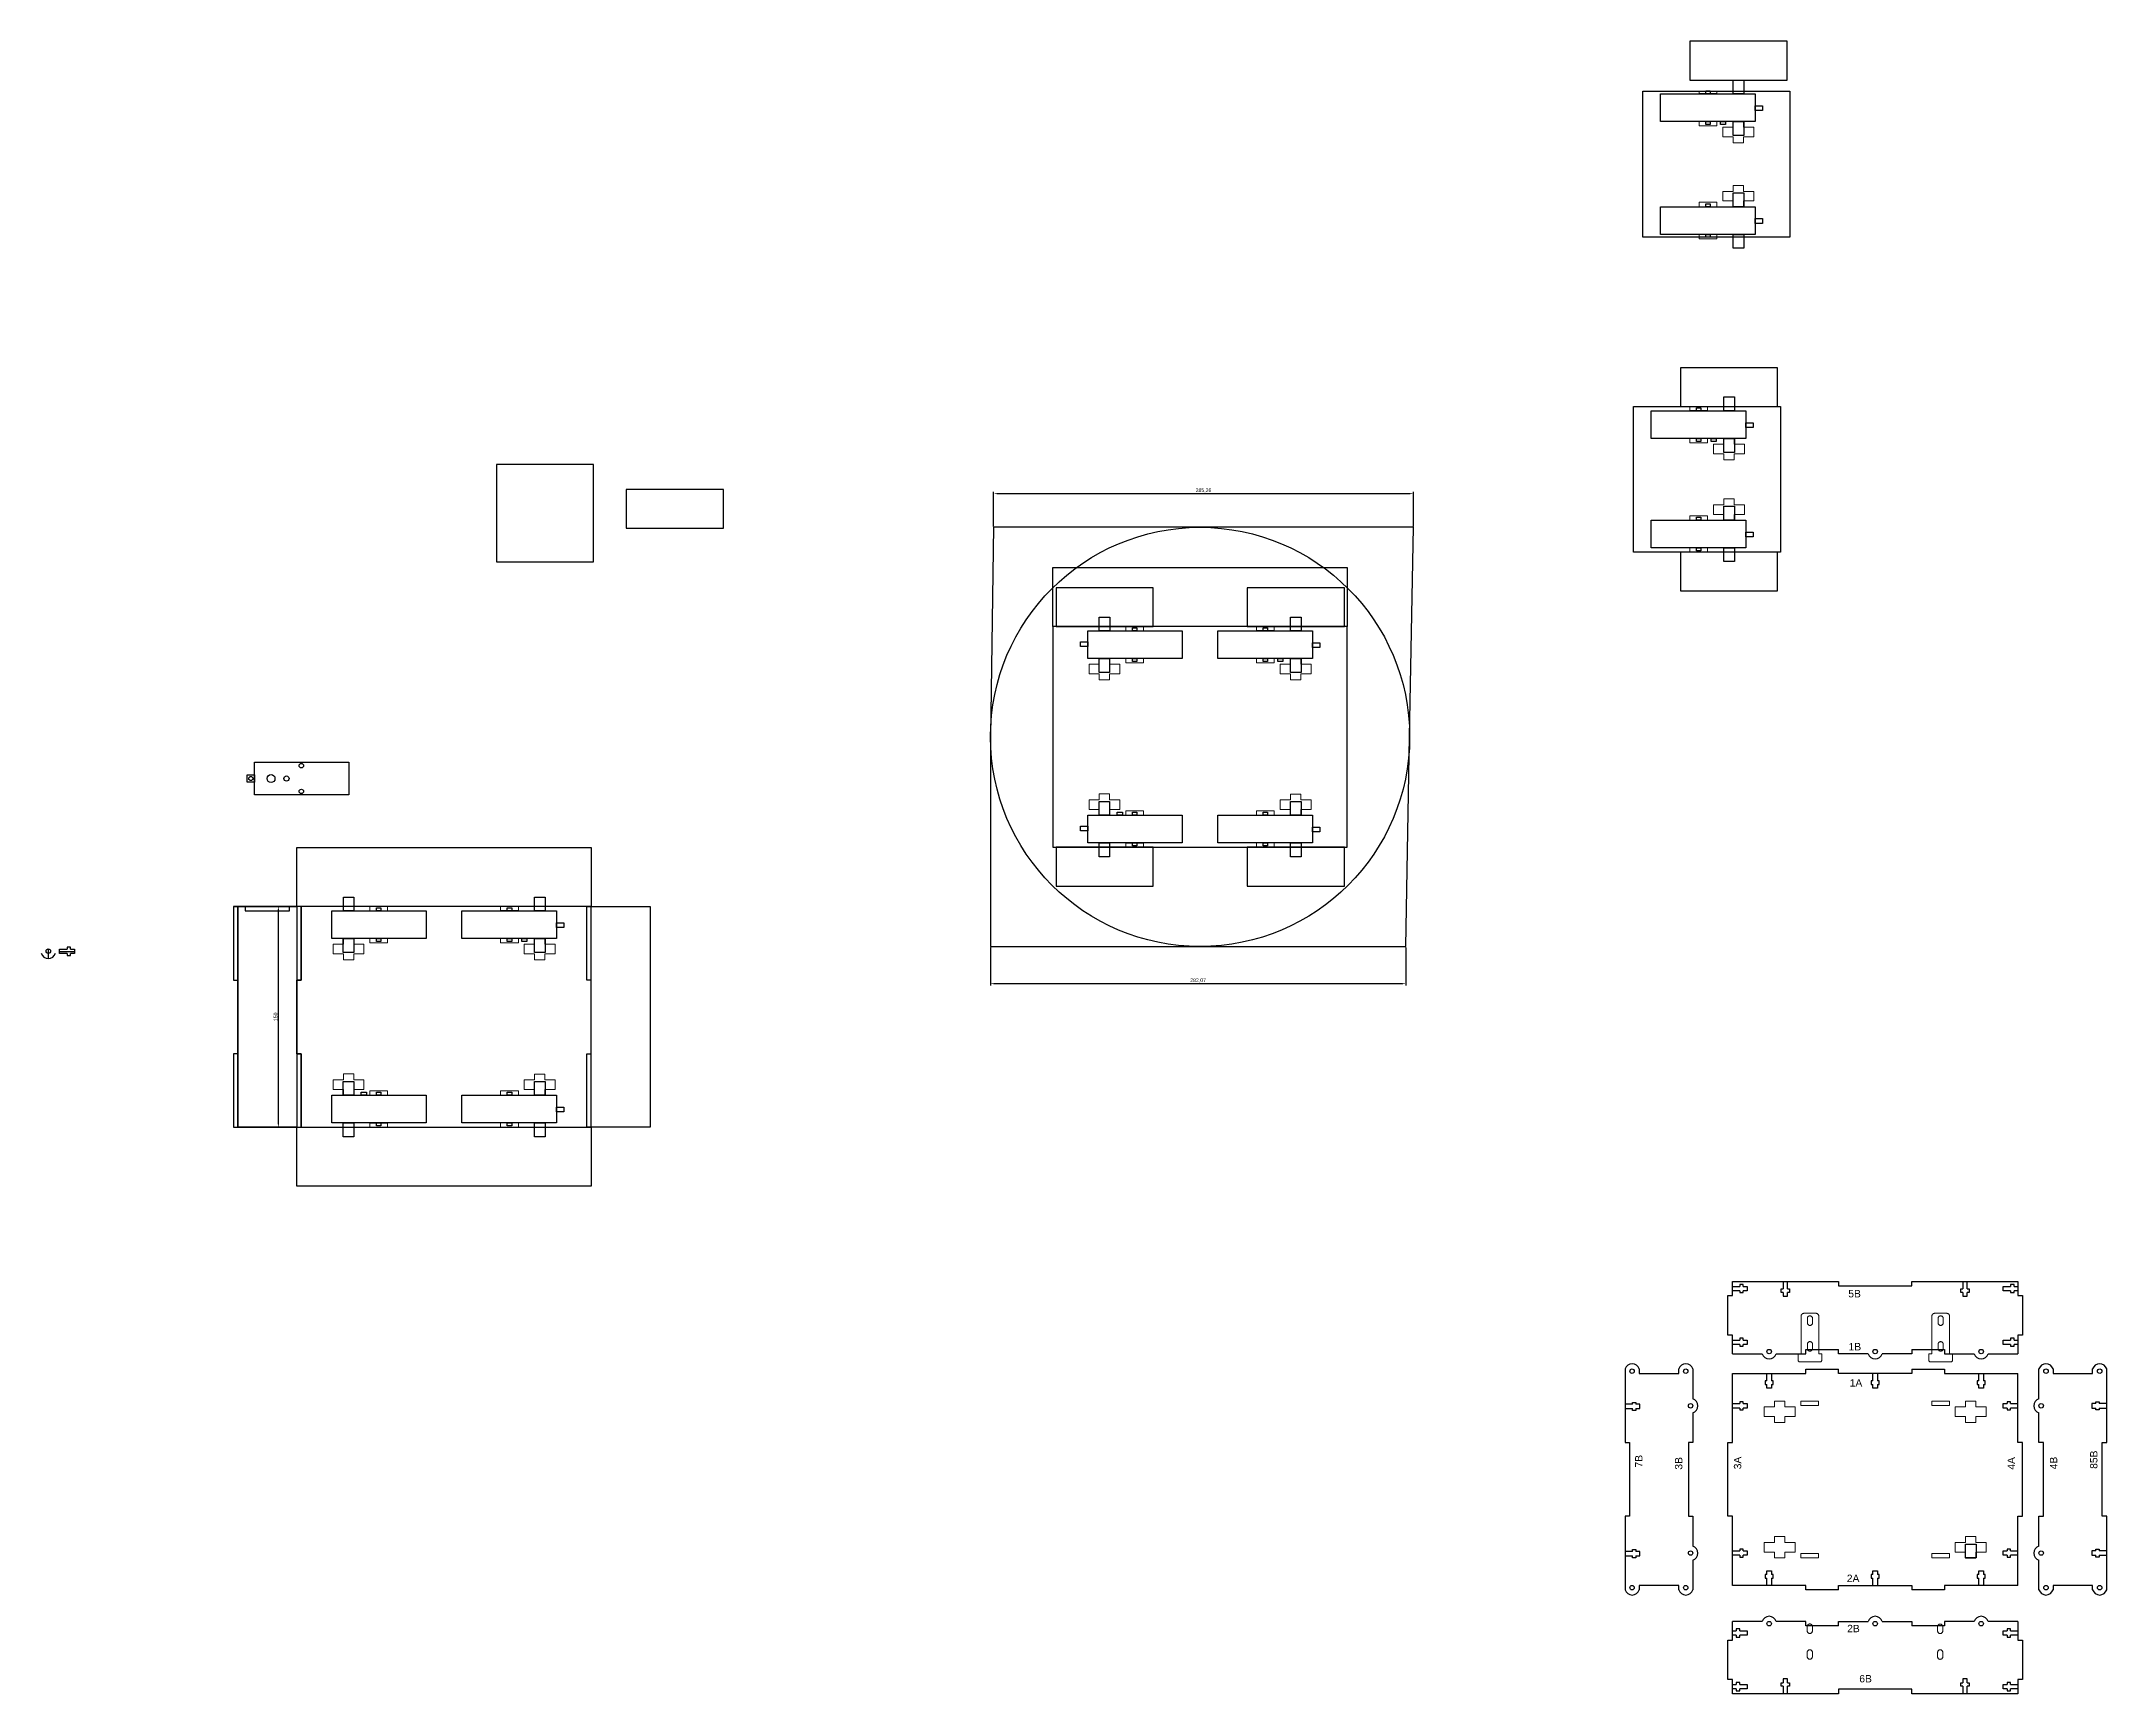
# Model space of a CAD drawing. Header units: millimetres. Extents: x -427 to 3453, y -1931 to 1921.
# Drawn here: x 1473 to 2876, y 241 to 1363 of the extents above; entities that cross this region are included whole.
import ezdxf

# ---------------------------------------------------------------- set-up
doc = ezdxf.new("R2010")
doc.units = ezdxf.units.MM
doc.layers.add('Layer 1', color=7, linetype='Continuous')
doc.styles.get("Standard").update_dxf_attribs({"font": 'arial.ttf'})
doc.dimstyles.new('ISO-25', dxfattribs={"dimtxt": 2.5, "dimasz": 2.5, "dimexe": 1.25, "dimexo": 0.625, "dimtad": 1, "dimtxsty": 'Standard', "dimcen": 2.5, "dimadec": 0, "dimazin": 0, "dimtfac": 1, "dimtmove": 0, "dimatfit": 3, "dimfxl": 1, "dimarcsym": 0})

msp = doc.modelspace()

# ---------------------------------------------------------------- texts
at = {"color": 5, "char_height": 5, "attachment_point": 1}
for s, insert in [('5B', (2700.11, 514.766)), ('1B', (2700.312, 478.769)), ('1A', (2701.066, 454.18)), ('2A', (2699.115, 321.469)), ('2B', (2699.369, 287.37)), ('6B', (2707.593, 253.281))]:
    msp.add_mtext_dynamic_manual_height_columns(s, width=24.59582, gutter_width=12.5, heights=[0], dxfattribs=dict(at, insert=insert))
at = {"color": 5, "char_height": 5, "attachment_point": 1, "rotation": 90}
for s, insert in [('7B', (2555.332, 394.252)), ('3B', (2582.433, 392.757)), ('3A', (2622.404, 393.012)), ('4A', (2808.329, 392.757)), ('4B', (2837.047, 393.012)), ('85B', (2864.345, 393.325))]:
    msp.add_mtext_dynamic_manual_height_columns(s, width=24.59582, gutter_width=12.5, heights=[0], dxfattribs=dict(at, insert=insert))

# ---------------------------------------------------------------- blocks, each defined once
blk = doc.blocks.new('*D2')
at = {"color": 0, "lineweight": -2, "transparency": 16777216}
for p, q in [((2119.6, 1033.4), (2119.6, 1056.8)), ((2122.1, 1055.6), (2402.3, 1055.6)), ((2404.8, 1033.4), (2404.8, 1056.8))]:
    blk.add_line(p, q, dxfattribs=at)
at = {"color": 0, "transparency": 16777216}
for points in [[(2122.1, 1056), (2122.1, 1055.2), (2119.6, 1055.6)], [(2402.3, 1056), (2402.3, 1055.2), (2404.8, 1055.6)]]:
    blk.add_solid(points, dxfattribs=at)
at = {"layer": 'Defpoints', "color": 0, "transparency": 16777216}
for p in [(2404.8, 1055.6), (2119.6, 1032.8), (2404.8, 1032.8)]:
    blk.add_point(p, dxfattribs=at)
at = {"color": 0, "transparency": 16777216, "insert": (2262.2, 1057.7), "char_height": 2.5, "attachment_point": 5}
blk.add_mtext('285,26', dxfattribs=at)
blk = doc.blocks.new('*D3')
at = {"color": 0, "lineweight": -2, "transparency": 16777216}
for p, q in [((2117.5, 747.4), (2117.5, 721.5)), ((2399.6, 747.4), (2399.6, 721.5)), ((2397.1, 722.8), (2120, 722.8))]:
    blk.add_line(p, q, dxfattribs=at)
at = {"color": 0, "transparency": 16777216}
for points in [[(2120, 723.2), (2120, 722.4), (2117.5, 722.8)], [(2397.1, 723.2), (2397.1, 722.4), (2399.6, 722.8)]]:
    blk.add_solid(points, dxfattribs=at)
at = {"layer": 'Defpoints', "color": 0, "transparency": 16777216}
for p in [(2117.5, 748.1), (2399.6, 748.1), (2117.5, 722.8)]:
    blk.add_point(p, dxfattribs=at)
at = {"color": 0, "transparency": 16777216, "insert": (2258.5, 724.9), "char_height": 2.5, "attachment_point": 5}
blk.add_mtext('282,07', dxfattribs=at)
blk = doc.blocks.new('*D4')
at = {"color": 0, "lineweight": -2, "transparency": 16777216}
for p, q in [((1645.8, 775.3), (1632.6, 775.3)), ((1633.8, 772.8), (1633.8, 627.8)), ((1645.8, 625.3), (1632.6, 625.3))]:
    blk.add_line(p, q, dxfattribs=at)
at = {"color": 0, "transparency": 16777216}
for points in [[(1633.4, 772.8), (1634.3, 772.8), (1633.8, 775.3)], [(1633.4, 627.8), (1634.3, 627.8), (1633.8, 625.3)]]:
    blk.add_solid(points, dxfattribs=at)
at = {"layer": 'Defpoints', "color": 0, "transparency": 16777216}
for p in [(1646.4, 775.3), (1633.8, 625.3), (1646.4, 625.3)]:
    blk.add_point(p, dxfattribs=at)
at = {"color": 0, "transparency": 16777216, "insert": (1631.9, 700.3), "char_height": 2.5, "attachment_point": 5, "rotation": 90}
blk.add_mtext('150', dxfattribs=at)

# ---------------------------------------------------------------- dimensions: what is measured, and where the dimension line sits
for base, p1, p2, picture, middle in [((2404.814, 1055.569), (2119.555, 1032.761), (2404.814, 1032.761), '*D2', (2262.184, 1057.697)), ((2117.508, 722.792), (2399.577, 748.074), (2117.508, 748.074), '*D3', (2258.543, 724.919))]:
    dim = msp.add_linear_dim(base=base, p1=p1, p2=p2, dimstyle='ISO-25')
    dim.commit()
    dim.dimension.update_dxf_attribs({"geometry": picture, "text_midpoint": middle})
dim = msp.add_linear_dim(base=(1633.835, 625.272), p1=(1646.401, 775.272), p2=(1646.401, 625.272), angle=90, dimstyle='ISO-25')
dim.commit()
dim.dimension.update_dxf_attribs({"geometry": '*D4', "text_midpoint": (1631.934, 700.272)})

# ---------------------------------------------------------------- linework, layer by layer
for p, q in [((2610.906, 1327.113), (2598.911, 1327.113)), ((2604.548, 1111.862), (2592.554, 1111.862)), ((2310.249, 962.419), (2298.255, 962.419)), ((1617.646, 873.279), (1628.846, 873.279)), ((2209.454, 818.417), (2221.449, 818.417)), ((1796.799, 772.274), (1784.805, 772.274)), ((1477.601, 746.428), (1477.601, 739.928)), ((1485.283, 744.758), (1495.283, 744.758)), ((1696.004, 628.271), (1707.998, 628.271))]:
    msp.add_line(p, q)
at = {"color": 240, "true_color": 0xed1f24}
for p, q in [((2743.376, 458.075), (2693.376, 458.075)), ((2693.376, 314.128), (2743.376, 314.128))]:
    msp.add_line(p, q, dxfattribs=at)
for points in [[(2592.508, 1362.813), (2592.508, 1336.513), (2658.508, 1336.513), (2658.508, 1362.813), (2592.508, 1362.813)], [(2625.508, 1327.113), (2621.908, 1327.113), (2621.908, 1336.513), (2629.108, 1336.513), (2629.108, 1327.113), (2621.908, 1327.113)], [(2660.508, 1328.915), (2660.508, 1328.915), (2660.508, 1229.891), (2560.508, 1229.891), (2560.508, 1328.915), (2660.508, 1328.915)], [(2636.808, 1327.113), (2636.808, 1308.313), (2572.608, 1308.313), (2572.608, 1327.113), (2636.808, 1327.113)], [(2604.908, 1327.113), (2603.408, 1327.113), (2603.408, 1329.113), (2606.408, 1329.113), (2606.408, 1327.113), (2603.408, 1327.113)], [(2641.808, 1317.713), (2641.808, 1315.727), (2636.808, 1315.727), (2636.808, 1319.017), (2641.808, 1319.017), (2641.808, 1317.713)], [(2604.908, 1306.313), (2603.408, 1306.313), (2603.408, 1308.313), (2606.408, 1308.313), (2606.408, 1306.313), (2603.408, 1306.313)], [(2613.258, 1306.313), (2613.258, 1308.313), (2616.758, 1308.313), (2616.758, 1306.313), (2613.258, 1306.313)], [(2625.508, 1298.913), (2621.908, 1298.913), (2621.908, 1308.313), (2629.108, 1308.313), (2629.108, 1298.913), (2621.908, 1298.913)], [(2636.808, 1250.493), (2636.808, 1231.693), (2572.608, 1231.693), (2572.608, 1250.493), (2636.808, 1250.493)], [(2604.908, 1250.493), (2603.408, 1250.493), (2603.408, 1252.493), (2606.408, 1252.493), (2606.408, 1250.493), (2603.408, 1250.493)], [(2625.508, 1250.493), (2621.908, 1250.493), (2621.908, 1259.893), (2629.108, 1259.893), (2629.108, 1250.493), (2621.908, 1250.493)], [(2641.808, 1241.093), (2641.808, 1239.106), (2636.808, 1239.106), (2636.808, 1242.397), (2641.808, 1242.397), (2641.808, 1241.093)], [(2604.908, 1229.693), (2603.408, 1229.693), (2603.408, 1231.693), (2606.408, 1231.693), (2606.408, 1229.693), (2603.408, 1229.693)], [(2625.508, 1222.293), (2621.908, 1222.293), (2621.908, 1231.693), (2629.108, 1231.693), (2629.108, 1222.293), (2621.908, 1222.293)], [(2586.151, 1141.161), (2586.151, 1114.861), (2652.151, 1114.861), (2652.151, 1141.161), (2586.151, 1141.161)], [(2592.554, 1015.836), (2554.151, 1015.836), (2554.151, 1114.861), (2592.554, 1114.861)], [(2630.451, 1111.862), (2630.451, 1093.062), (2566.251, 1093.062), (2566.251, 1111.862), (2630.451, 1111.862)], [(2598.551, 1111.862), (2597.051, 1111.862), (2597.051, 1113.862), (2600.051, 1113.862), (2600.051, 1111.862), (2597.051, 1111.862)], [(2654.151, 1114.861), (2654.151, 1114.861), (2654.151, 1015.836), (2604.583, 1015.836)], [(2604.583, 1114.861), (2654.151, 1114.861)], [(2619.151, 1111.862), (2615.551, 1111.862), (2615.551, 1121.262), (2622.751, 1121.262), (2622.751, 1111.862), (2615.551, 1111.862)], [(2635.451, 1102.462), (2635.451, 1100.476), (2630.451, 1100.476), (2630.451, 1103.767), (2635.451, 1103.767), (2635.451, 1102.462)], [(2598.551, 1091.062), (2597.051, 1091.062), (2597.051, 1093.062), (2600.051, 1093.062), (2600.051, 1091.062), (2597.051, 1091.062)], [(2606.901, 1091.062), (2606.901, 1093.062), (2610.401, 1093.062), (2610.401, 1091.062), (2606.901, 1091.062)], [(2619.151, 1083.662), (2615.551, 1083.662), (2615.551, 1093.062), (2622.751, 1093.062), (2622.751, 1083.662), (2615.551, 1083.662)], [(1781.937, 1075.394), (1781.937, 1009.394), (1847.937, 1009.394), (1847.937, 1075.394), (1781.937, 1075.394)], [(1870.133, 1058.423), (1870.133, 1032.123), (1936.133, 1032.123), (1936.133, 1058.423), (1870.133, 1058.423)], [(2598.551, 1037.635), (2597.051, 1037.635), (2597.051, 1039.635), (2600.051, 1039.635), (2600.051, 1037.635), (2597.051, 1037.635)], [(2619.151, 1037.635), (2615.551, 1037.635), (2615.551, 1047.035), (2622.751, 1047.035), (2622.751, 1037.635), (2615.551, 1037.635)], [(2117.508, 890.418), (2117.508, 748.074), (2259.852, 748.074), (2399.577, 748.074), (2402.195, 890.418), (2404.814, 1032.761), (2119.555, 1032.761), (2117.508, 890.418)], [(2630.451, 1037.635), (2630.451, 1018.835), (2566.251, 1018.835), (2566.251, 1037.635), (2630.451, 1037.635)], [(2635.451, 1028.235), (2635.451, 1026.248), (2630.451, 1026.248), (2630.451, 1029.539), (2635.451, 1029.539), (2635.451, 1028.235)], [(2586.151, 1015.836), (2586.151, 989.536), (2652.151, 989.536), (2652.151, 1015.836), (2586.151, 1015.836)], [(2598.551, 1016.835), (2597.051, 1016.835), (2597.051, 1018.835), (2600.051, 1018.835), (2600.051, 1016.835), (2597.051, 1016.835)], [(2619.151, 1009.435), (2615.551, 1009.435), (2615.551, 1018.835), (2622.751, 1018.835), (2622.751, 1009.435), (2615.551, 1009.435)], [(2159.852, 965.418), (2159.852, 1005.418), (2359.852, 1005.418), (2359.852, 965.418), (2159.852, 965.418)], [(2162.027, 991.718), (2162.027, 965.418), (2228.027, 965.418), (2228.027, 991.718), (2162.027, 991.718)], [(2291.852, 991.718), (2291.852, 965.418), (2357.852, 965.418), (2357.852, 991.718), (2291.852, 991.718)], [(2195.027, 962.419), (2191.427, 962.419), (2191.427, 971.819), (2198.627, 971.819), (2198.627, 962.419), (2191.427, 962.419)], [(2324.852, 962.419), (2321.252, 962.419), (2321.252, 971.819), (2328.452, 971.819), (2328.452, 962.419), (2321.252, 962.419)], [(2359.852, 965.418), (2159.852, 965.418), (2159.852, 815.418), (2359.852, 815.418), (2359.852, 965.418)], [(2178.552, 953.019), (2178.552, 955.006), (2183.552, 955.006), (2183.552, 951.715), (2178.552, 951.715), (2178.552, 953.019)], [(2183.552, 943.619), (2183.552, 962.419), (2247.752, 962.419), (2247.752, 943.619), (2183.552, 943.619)], [(2215.452, 964.419), (2216.952, 964.419), (2216.952, 962.419), (2213.952, 962.419), (2213.952, 964.419), (2216.952, 964.419)], [(2336.152, 962.419), (2336.152, 943.619), (2271.952, 943.619), (2271.952, 962.419), (2336.152, 962.419)], [(2304.252, 962.419), (2302.752, 962.419), (2302.752, 964.419), (2305.752, 964.419), (2305.752, 962.419), (2302.752, 962.419)], [(2341.152, 953.019), (2341.152, 951.033), (2336.152, 951.033), (2336.152, 954.324), (2341.152, 954.324), (2341.152, 953.019)], [(2194.852, 943.619), (2198.452, 943.619), (2198.452, 934.219), (2191.252, 934.219), (2191.252, 943.619), (2198.452, 943.619)], [(2215.452, 943.619), (2216.952, 943.619), (2216.952, 941.619), (2213.952, 941.619), (2213.952, 943.619), (2216.952, 943.619)], [(2304.252, 941.619), (2302.752, 941.619), (2302.752, 943.619), (2305.752, 943.619), (2305.752, 941.619), (2302.752, 941.619)], [(2312.602, 941.619), (2312.602, 943.619), (2316.102, 943.619), (2316.102, 941.619), (2312.602, 941.619)], [(2324.852, 934.219), (2321.252, 934.219), (2321.252, 943.619), (2328.452, 943.619), (2328.452, 934.219), (2321.252, 934.219)], [(1612.646, 862.129), (1612.646, 864.629), (1617.646, 864.629), (1617.646, 859.629), (1612.646, 859.629), (1612.646, 862.129)], [(2194.852, 846.617), (2198.452, 846.617), (2198.452, 837.217), (2191.252, 837.217), (2191.252, 846.617), (2198.452, 846.617)], [(2324.852, 837.217), (2321.252, 837.217), (2321.252, 846.617), (2328.452, 846.617), (2328.452, 837.217), (2321.252, 837.217)], [(2178.552, 827.817), (2178.552, 829.803), (2183.552, 829.803), (2183.552, 826.512), (2178.552, 826.512), (2178.552, 827.817)], [(2183.552, 818.417), (2183.552, 837.217), (2247.752, 837.217), (2247.752, 818.417), (2183.552, 818.417)], [(2207.102, 839.217), (2207.102, 837.217), (2203.602, 837.217), (2203.602, 839.217), (2207.102, 839.217)], [(2215.452, 839.217), (2216.952, 839.217), (2216.952, 837.217), (2213.952, 837.217), (2213.952, 839.217), (2216.952, 839.217)], [(2336.152, 837.217), (2336.152, 818.417), (2271.952, 818.417), (2271.952, 837.217), (2336.152, 837.217)], [(2304.252, 837.217), (2302.752, 837.217), (2302.752, 839.217), (2305.752, 839.217), (2305.752, 837.217), (2302.752, 837.217)], [(2341.152, 827.817), (2341.152, 825.83), (2336.152, 825.83), (2336.152, 829.121), (2341.152, 829.121), (2341.152, 827.817)], [(1646.401, 775.272), (1646.401, 815.272), (1846.401, 815.272), (1846.401, 775.272), (1646.401, 775.272)], [(1646.401, 775.272), (1646.401, 815.272), (1846.401, 815.272), (1846.401, 775.272), (1646.401, 775.272)], [(2162.027, 815.418), (2162.027, 789.118), (2228.027, 789.118), (2228.027, 815.418), (2162.027, 815.418)], [(2194.852, 818.417), (2198.452, 818.417), (2198.452, 809.017), (2191.252, 809.017), (2191.252, 818.417), (2198.452, 818.417)], [(2215.452, 818.417), (2216.952, 818.417), (2216.952, 816.417), (2213.952, 816.417), (2213.952, 818.417), (2216.952, 818.417)], [(2291.852, 815.418), (2291.852, 789.118), (2357.852, 789.118), (2357.852, 815.418), (2291.852, 815.418)], [(2304.252, 816.417), (2302.752, 816.417), (2302.752, 818.417), (2305.752, 818.417), (2305.752, 816.417), (2302.752, 816.417)], [(2324.852, 809.017), (2321.252, 809.017), (2321.252, 818.417), (2328.452, 818.417), (2328.452, 809.017), (2321.252, 809.017)], [(1606.401, 775.272), (1603.401, 775.272), (1603.401, 725.272), (1606.401, 725.272), (1606.401, 675.272), (1603.401, 675.272), (1603.401, 625.272), (1606.401, 625.272)], [(1603.401, 775.272), (1611.401, 775.272), (1611.401, 772.272), (1641.401, 772.272), (1641.401, 775.272), (1646.401, 775.272)], [(1606.401, 775.272), (1646.401, 775.272), (1646.401, 625.272), (1606.401, 625.272), (1606.401, 775.272)], [(1646.401, 625.272), (1649.401, 625.272), (1649.401, 675.272), (1646.401, 675.272), (1646.401, 725.272), (1649.401, 725.272), (1649.401, 775.272), (1606.401, 775.272), (1606.401, 625.272), (1646.401, 625.272)], [(1846.401, 775.272), (1646.401, 775.272), (1646.401, 625.272), (1846.401, 625.272), (1846.401, 775.272)], [(1649.401, 775.272), (1649.401, 725.272), (1646.401, 725.272), (1646.401, 675.272), (1649.401, 675.272), (1649.401, 625.272), (1843.401, 625.272), (1843.401, 675.272), (1846.401, 675.272), (1846.401, 725.272), (1843.401, 725.272), (1843.401, 775.272), (1649.401, 775.272)], [(1670.101, 753.474), (1670.101, 772.274), (1734.301, 772.274), (1734.301, 753.474), (1670.101, 753.474)], [(1681.577, 772.274), (1677.977, 772.274), (1677.977, 781.674), (1685.177, 781.674), (1685.177, 772.274), (1677.977, 772.274)], [(1702.001, 774.274), (1703.501, 774.274), (1703.501, 772.274), (1700.501, 772.274), (1700.501, 774.274), (1703.501, 774.274)], [(1822.701, 772.274), (1822.701, 753.474), (1758.501, 753.474), (1758.501, 772.274), (1822.701, 772.274)], [(1790.801, 772.274), (1789.301, 772.274), (1789.301, 774.274), (1792.301, 774.274), (1792.301, 772.274), (1789.301, 772.274)], [(1811.401, 772.274), (1807.801, 772.274), (1807.801, 781.674), (1815.001, 781.674), (1815.001, 772.274), (1807.801, 772.274)], [(1843.401, 625.272), (1843.401, 675.272), (1846.401, 675.272), (1846.401, 725.272), (1843.401, 725.272), (1843.401, 775.272), (1886.401, 775.272), (1886.401, 625.272), (1843.401, 625.272)], [(1846.401, 775.272), (1886.401, 775.272), (1886.401, 625.272), (1846.401, 625.272), (1846.401, 775.272)], [(1827.701, 762.874), (1827.701, 760.887), (1822.701, 760.887), (1822.701, 764.178), (1827.701, 764.178), (1827.701, 762.874)], [(1485.283, 746.258), (1490.312, 746.258)], [(1490.312, 743.258), (1485.283, 743.258), (1485.283, 746.258)], [(1490.312, 747.508), (1490.312, 746.258)], [(1492.712, 746.258), (1492.712, 747.508), (1490.312, 747.508)], [(1492.712, 746.258), (1495.283, 746.258), (1495.283, 743.258), (1492.712, 743.258)], [(1681.401, 753.474), (1685.001, 753.474), (1685.001, 744.074), (1677.801, 744.074), (1677.801, 753.474), (1685.001, 753.474)], [(1702.001, 753.474), (1703.501, 753.474), (1703.501, 751.474), (1700.501, 751.474), (1700.501, 753.474), (1703.501, 753.474)], [(1790.801, 751.474), (1789.301, 751.474), (1789.301, 753.474), (1792.301, 753.474), (1792.301, 751.474), (1789.301, 751.474)], [(1799.151, 751.474), (1799.151, 753.474), (1802.651, 753.474), (1802.651, 751.474), (1799.151, 751.474)], [(1811.401, 744.074), (1807.801, 744.074), (1807.801, 753.474), (1815.001, 753.474), (1815.001, 744.074), (1807.801, 744.074)], [(1490.312, 743.258), (1490.312, 742.008), (1492.712, 742.008), (1492.712, 743.258)], [(1670.101, 628.271), (1670.101, 647.071), (1734.301, 647.071), (1734.301, 628.271), (1670.101, 628.271)], [(1681.401, 656.471), (1685.001, 656.471), (1685.001, 647.071), (1677.801, 647.071), (1677.801, 656.471), (1685.001, 656.471)], [(1693.651, 649.071), (1693.651, 647.071), (1690.151, 647.071), (1690.151, 649.071), (1693.651, 649.071)], [(1702.001, 649.071), (1703.501, 649.071), (1703.501, 647.071), (1700.501, 647.071), (1700.501, 649.071), (1703.501, 649.071)], [(1822.701, 647.071), (1822.701, 628.271), (1758.501, 628.271), (1758.501, 647.071), (1822.701, 647.071)], [(1790.801, 647.071), (1789.301, 647.071), (1789.301, 649.071), (1792.301, 649.071), (1792.301, 647.071), (1789.301, 647.071)], [(1811.401, 647.071), (1807.801, 647.071), (1807.801, 656.471), (1815.001, 656.471), (1815.001, 647.071), (1807.801, 647.071)], [(1827.701, 637.671), (1827.701, 635.685), (1822.701, 635.685), (1822.701, 638.975), (1827.701, 638.975), (1827.701, 637.671)], [(1646.401, 585.272), (1646.401, 625.272), (1846.401, 625.272), (1846.401, 585.272), (1646.401, 585.272)], [(1681.401, 628.271), (1685.001, 628.271), (1685.001, 618.871), (1677.801, 618.871), (1677.801, 628.271), (1685.001, 628.271)], [(1702.001, 628.271), (1703.501, 628.271), (1703.501, 626.271), (1700.501, 626.271), (1700.501, 628.271), (1703.501, 628.271)], [(1790.801, 626.271), (1789.301, 626.271), (1789.301, 628.271), (1792.301, 628.271), (1792.301, 626.271), (1789.301, 626.271)], [(1811.401, 618.871), (1807.801, 618.871), (1807.801, 628.271), (1815.001, 628.271), (1815.001, 618.871), (1807.801, 618.871)], [(2779.776, 332.872), (2779.776, 342.272), (2786.976, 342.272), (2786.976, 332.872), (2779.776, 332.872)]]:
    msp.add_lwpolyline(points)
msp.add_lwpolyline([(1617.646, 850.979), (1617.646, 873.279), (1681.646, 873.279), (1681.646, 850.979)], close=True)
for points in [[(2618.376, 510.994), (2621.376, 510.994), (2621.376, 520.534), (2693.376, 520.534)], [(2655.876, 520.534), (2655.876, 515.505)], [(2658.876, 515.505), (2658.876, 520.534)], [(2693.376, 520.534), (2693.376, 517.534), (2743.376, 517.534), (2743.376, 520.534)], [(2743.376, 520.534), (2815.376, 520.534), (2815.376, 510.994), (2818.376, 510.994), (2818.376, 484.073), (2815.376, 484.073), (2815.376, 471.48)], [(2777.876, 520.534), (2777.876, 515.505)], [(2780.876, 515.505), (2780.876, 520.534)], [(2621.376, 471.48), (2621.376, 484.073), (2618.376, 484.073), (2618.376, 510.994)], [(2621.376, 517.264), (2626.405, 517.264)], [(2626.405, 514.264), (2621.376, 514.264)], [(2626.405, 518.514), (2626.405, 517.264)], [(2628.805, 517.264), (2628.805, 518.514), (2626.405, 518.514)], [(2626.405, 514.264), (2626.405, 513.014), (2628.805, 513.014), (2628.805, 514.264)], [(2628.805, 517.264), (2631.376, 517.264), (2631.376, 514.264), (2628.805, 514.264)], [(2654.626, 515.505), (2655.876, 515.505)], [(2655.876, 513.105), (2654.626, 513.105), (2654.626, 515.505)], [(2655.876, 513.105), (2655.876, 510.534), (2658.876, 510.534), (2658.876, 513.105)], [(2658.876, 515.505), (2660.126, 515.505), (2660.126, 513.105), (2658.876, 513.105)], [(2776.626, 515.505), (2777.876, 515.505)], [(2777.876, 513.105), (2776.626, 513.105), (2776.626, 515.505)], [(2777.876, 513.105), (2777.876, 510.534), (2780.876, 510.534), (2780.876, 513.105)], [(2780.876, 515.505), (2782.126, 515.505), (2782.126, 513.105), (2780.876, 513.105)], [(2805.376, 517.264), (2810.405, 517.264)], [(2810.405, 514.264), (2805.376, 514.264), (2805.376, 517.264)], [(2810.405, 518.514), (2810.405, 517.264)], [(2812.805, 517.264), (2812.805, 518.514), (2810.405, 518.514)], [(2810.405, 514.264), (2810.405, 513.014), (2812.805, 513.014), (2812.805, 514.264)], [(2812.805, 517.264), (2815.376, 517.264)], [(2815.376, 514.264), (2812.805, 514.264)], [(2621.376, 480.803), (2626.405, 480.803)], [(2626.405, 477.803), (2621.376, 477.803)], [(2626.405, 482.053), (2626.405, 480.803)], [(2628.805, 480.803), (2628.805, 482.053), (2626.405, 482.053)], [(2626.405, 477.803), (2626.405, 476.553), (2628.805, 476.553), (2628.805, 477.803)], [(2628.805, 480.803), (2631.376, 480.803), (2631.376, 477.803), (2628.805, 477.803)], [(2805.376, 480.803), (2810.405, 480.803)], [(2810.405, 477.803), (2805.376, 477.803), (2805.376, 480.803)], [(2810.405, 482.053), (2810.405, 480.803)], [(2812.805, 480.803), (2812.805, 482.053), (2810.405, 482.053)], [(2810.405, 477.803), (2810.405, 476.553), (2812.805, 476.553), (2812.805, 477.803)], [(2812.805, 480.803), (2815.376, 480.803)], [(2815.376, 477.803), (2812.805, 477.803)], [(2621.376, 471.48), (2641.607, 471.48)], [(2651.146, 471.48), (2671.376, 471.48), (2671.376, 474.48), (2693.376, 474.48)], [(2713.607, 471.48), (2693.376, 471.48), (2693.376, 474.48)], [(2743.376, 471.48), (2723.146, 471.48)], [(2743.376, 474.48), (2743.376, 471.48)], [(2743.376, 474.48), (2765.376, 474.48), (2765.376, 471.48), (2785.607, 471.48)], [(2795.146, 471.48), (2815.376, 471.48)], [(2548.485, 461.128), (2548.485, 411.128), (2551.485, 411.128), (2551.485, 361.128), (2548.485, 361.128), (2548.485, 311.128)], [(2558.024, 461.128), (2558.024, 458.128), (2584.946, 458.128), (2584.946, 461.128)], [(2594.485, 461.128), (2594.485, 440.898)], [(2621.376, 314.128), (2621.376, 361.128), (2618.376, 361.128), (2618.376, 411.128), (2621.376, 411.128), (2621.376, 458.075)], [(2621.376, 458.075), (2671.376, 458.075), (2671.376, 461.075), (2693.376, 461.075)], [(2644.876, 453.046), (2643.626, 453.046), (2643.626, 450.646), (2644.876, 450.646)], [(2644.876, 453.046), (2644.876, 458.075)], [(2647.876, 450.646), (2647.876, 448.075), (2644.876, 448.075), (2644.876, 450.646)], [(2647.876, 458.075), (2647.876, 453.046)], [(2649.126, 453.046), (2647.876, 453.046)], [(2647.876, 450.646), (2649.126, 450.646), (2649.126, 453.046)], [(2693.376, 458.075), (2693.376, 461.075)], [(2716.876, 453.046), (2715.626, 453.046), (2715.626, 450.646), (2716.876, 450.646)], [(2716.876, 453.046), (2716.876, 458.075)], [(2719.876, 450.646), (2719.876, 448.075), (2716.876, 448.075), (2716.876, 450.646)], [(2719.876, 458.075), (2719.876, 453.046)], [(2721.126, 453.046), (2719.876, 453.046)], [(2719.876, 450.646), (2721.126, 450.646), (2721.126, 453.046)], [(2743.376, 461.075), (2743.376, 458.075)], [(2743.376, 461.075), (2765.376, 461.075), (2765.376, 458.075), (2815.376, 458.075)], [(2788.876, 453.046), (2787.626, 453.046), (2787.626, 450.646), (2788.876, 450.646)], [(2788.876, 453.046), (2788.876, 458.075)], [(2791.876, 450.646), (2791.876, 448.075), (2788.876, 448.075), (2788.876, 450.646)], [(2791.876, 458.075), (2791.876, 453.046)], [(2793.126, 453.046), (2791.876, 453.046)], [(2791.876, 450.646), (2793.126, 450.646), (2793.126, 453.046)], [(2815.376, 314.128), (2815.376, 361.128), (2818.376, 361.128), (2818.376, 411.128), (2815.376, 411.128), (2815.376, 458.075)], [(2829.625, 440.898), (2829.625, 461.128)], [(2839.165, 461.128), (2839.165, 458.128), (2866.086, 458.128), (2866.086, 461.128)], [(2875.625, 311.128), (2875.625, 361.128), (2872.625, 361.128), (2872.625, 411.128), (2875.625, 411.128), (2875.625, 461.128)], [(2553.514, 437.205), (2548.485, 437.205)], [(2553.514, 437.205), (2553.514, 438.455), (2555.914, 438.455), (2555.914, 437.205)], [(2555.914, 434.205), (2558.485, 434.205), (2558.485, 437.205), (2555.914, 437.205)], [(2621.376, 437.628), (2626.405, 437.628)], [(2626.405, 438.878), (2626.405, 437.628)], [(2628.805, 437.628), (2628.805, 438.878), (2626.405, 438.878)], [(2628.805, 437.628), (2631.376, 437.628), (2631.376, 434.628), (2628.805, 434.628)], [(2807.947, 434.628), (2805.376, 434.628), (2805.376, 437.628), (2807.947, 437.628)], [(2810.347, 437.628), (2810.347, 438.878), (2807.947, 438.878), (2807.947, 437.628)], [(2810.347, 437.628), (2815.376, 437.628)], [(2868.197, 437.628), (2865.625, 437.628), (2865.625, 434.628), (2868.197, 434.628)], [(2868.197, 437.628), (2868.197, 438.878), (2870.597, 438.878)], [(2870.597, 438.878), (2870.597, 437.628)], [(2875.625, 437.628), (2870.597, 437.628)], [(2548.485, 434.205), (2553.514, 434.205)], [(2553.514, 432.955), (2553.514, 434.205)], [(2555.914, 434.205), (2555.914, 432.955), (2553.514, 432.955)], [(2594.485, 431.358), (2594.485, 411.128), (2591.485, 411.128), (2591.485, 361.128), (2594.485, 361.128), (2594.485, 340.898)], [(2626.405, 434.628), (2621.376, 434.628)], [(2626.405, 434.628), (2626.405, 433.378), (2628.805, 433.378), (2628.805, 434.628)], [(2807.947, 434.628), (2807.947, 433.378), (2810.347, 433.378)], [(2815.376, 434.628), (2810.347, 434.628)], [(2810.347, 433.378), (2810.347, 434.628)], [(2829.625, 340.898), (2829.625, 361.128), (2832.625, 361.128), (2832.625, 411.128), (2829.625, 411.128), (2829.625, 431.358)], [(2870.597, 434.628), (2870.597, 433.378), (2868.197, 433.378), (2868.197, 434.628)], [(2870.597, 434.628), (2875.625, 434.628)], [(2553.514, 337.205), (2548.485, 337.205)], [(2553.514, 337.205), (2553.514, 338.455), (2555.914, 338.455), (2555.914, 337.205)], [(2555.914, 334.205), (2558.485, 334.205), (2558.485, 337.205), (2555.914, 337.205)], [(2621.376, 337.628), (2626.405, 337.628)], [(2626.405, 338.878), (2626.405, 337.628)], [(2628.805, 337.628), (2628.805, 338.878), (2626.405, 338.878)], [(2628.805, 337.628), (2631.376, 337.628), (2631.376, 334.628), (2628.805, 334.628)], [(2807.947, 334.628), (2805.376, 334.628), (2805.376, 337.628), (2807.947, 337.628)], [(2810.347, 337.628), (2810.347, 338.878), (2807.947, 338.878), (2807.947, 337.628)], [(2810.347, 337.628), (2815.376, 337.628)], [(2868.197, 337.628), (2865.625, 337.628), (2865.625, 334.628), (2868.197, 334.628)], [(2868.197, 337.628), (2868.197, 338.878), (2870.597, 338.878)], [(2870.597, 338.878), (2870.597, 337.628)], [(2875.625, 337.628), (2870.597, 337.628)], [(2548.485, 334.205), (2553.514, 334.205)], [(2553.514, 332.955), (2553.514, 334.205)], [(2555.914, 334.205), (2555.914, 332.955), (2553.514, 332.955)], [(2594.485, 331.358), (2594.485, 311.128)], [(2626.405, 334.628), (2621.376, 334.628)], [(2626.405, 334.628), (2626.405, 333.378), (2628.805, 333.378), (2628.805, 334.628)], [(2644.876, 321.557), (2644.876, 324.128), (2647.876, 324.128), (2647.876, 321.557)], [(2716.876, 321.557), (2716.876, 324.128), (2719.876, 324.128), (2719.876, 321.557)], [(2788.876, 321.557), (2788.876, 324.128), (2791.876, 324.128), (2791.876, 321.557)], [(2807.947, 334.628), (2807.947, 333.378), (2810.347, 333.378)], [(2815.376, 334.628), (2810.347, 334.628)], [(2810.347, 333.378), (2810.347, 334.628)], [(2829.625, 311.128), (2829.625, 331.358)], [(2870.597, 334.628), (2870.597, 333.378), (2868.197, 333.378), (2868.197, 334.628)], [(2870.597, 334.628), (2875.625, 334.628)], [(2584.946, 311.128), (2584.946, 314.128), (2558.024, 314.128), (2558.024, 311.128)], [(2693.376, 311.128), (2671.376, 311.128), (2671.376, 314.128), (2621.376, 314.128)], [(2644.876, 321.557), (2643.626, 321.557), (2643.626, 319.157)], [(2643.626, 319.157), (2644.876, 319.157)], [(2644.876, 314.128), (2644.876, 319.157)], [(2647.876, 319.157), (2649.126, 319.157), (2649.126, 321.557), (2647.876, 321.557)], [(2647.876, 319.157), (2647.876, 314.128)], [(2693.376, 311.128), (2693.376, 314.128)], [(2716.876, 321.557), (2715.626, 321.557), (2715.626, 319.157)], [(2715.626, 319.157), (2716.876, 319.157)], [(2716.876, 314.128), (2716.876, 319.157)], [(2719.876, 319.157), (2721.126, 319.157), (2721.126, 321.557), (2719.876, 321.557)], [(2719.876, 319.157), (2719.876, 314.128)], [(2815.376, 314.128), (2765.376, 314.128), (2765.376, 311.128), (2743.376, 311.128)], [(2743.376, 314.128), (2743.376, 311.128)], [(2788.876, 321.557), (2787.626, 321.557), (2787.626, 319.157)], [(2787.626, 319.157), (2788.876, 319.157)], [(2788.876, 314.128), (2788.876, 319.157)], [(2791.876, 319.157), (2793.126, 319.157), (2793.126, 321.557), (2791.876, 321.557)], [(2791.876, 319.157), (2791.876, 314.128)], [(2866.086, 311.128), (2866.086, 314.128), (2839.165, 314.128), (2839.165, 311.128)], [(2693.376, 240.615), (2621.376, 240.615), (2621.376, 250.155), (2618.376, 250.155), (2618.376, 277.076), (2621.376, 277.076), (2621.376, 289.669)], [(2641.607, 289.669), (2621.376, 289.669)], [(2621.376, 283.346), (2623.947, 283.346)], [(2626.347, 283.346), (2626.347, 284.596), (2623.947, 284.596), (2623.947, 283.346)], [(2626.347, 283.346), (2631.376, 283.346), (2631.376, 280.346)], [(2693.376, 286.669), (2671.376, 286.669), (2671.376, 289.669), (2651.146, 289.669)], [(2693.376, 289.669), (2713.607, 289.669)], [(2693.376, 286.669), (2693.376, 289.669)], [(2723.146, 289.669), (2743.376, 289.669), (2743.376, 286.669)], [(2785.607, 289.669), (2765.376, 289.669), (2765.376, 286.669), (2743.376, 286.669)], [(2815.376, 289.669), (2795.146, 289.669)], [(2807.947, 280.346), (2805.376, 280.346), (2805.376, 283.346), (2807.947, 283.346)], [(2810.347, 283.346), (2810.347, 284.596), (2807.947, 284.596), (2807.947, 283.346)], [(2810.347, 283.346), (2815.376, 283.346)], [(2815.376, 289.669), (2815.376, 277.076), (2818.376, 277.076), (2818.376, 250.155)], [(2623.947, 280.346), (2621.376, 280.346)], [(2623.947, 280.346), (2623.947, 279.096), (2626.347, 279.096)], [(2631.376, 280.346), (2626.347, 280.346)], [(2626.347, 279.096), (2626.347, 280.346)], [(2807.947, 280.346), (2807.947, 279.096), (2810.347, 279.096)], [(2815.376, 280.346), (2810.347, 280.346)], [(2810.347, 279.096), (2810.347, 280.346)], [(2621.376, 246.885), (2623.947, 246.885)], [(2623.947, 243.885), (2621.376, 243.885)], [(2626.347, 246.885), (2626.347, 248.135), (2623.947, 248.135), (2623.947, 246.885)], [(2623.947, 243.885), (2623.947, 242.635), (2626.347, 242.635)], [(2626.347, 246.885), (2631.376, 246.885), (2631.376, 243.885)], [(2631.376, 243.885), (2626.347, 243.885)], [(2626.347, 242.635), (2626.347, 243.885)], [(2655.876, 245.644), (2654.626, 245.644), (2654.626, 248.044), (2655.876, 248.044)], [(2658.876, 248.044), (2658.876, 250.615), (2655.876, 250.615), (2655.876, 248.044)], [(2655.876, 245.644), (2655.876, 240.615)], [(2658.876, 248.044), (2660.126, 248.044), (2660.126, 245.644)], [(2658.876, 240.615), (2658.876, 245.644)], [(2660.126, 245.644), (2658.876, 245.644)], [(2743.376, 240.615), (2743.376, 243.615), (2693.376, 243.615), (2693.376, 240.615)], [(2818.376, 250.155), (2815.376, 250.155), (2815.376, 240.615), (2743.376, 240.615)], [(2777.876, 245.644), (2776.626, 245.644), (2776.626, 248.044), (2777.876, 248.044)], [(2780.876, 248.044), (2780.876, 250.615), (2777.876, 250.615), (2777.876, 248.044)], [(2777.876, 245.644), (2777.876, 240.615)], [(2780.876, 248.044), (2782.126, 248.044), (2782.126, 245.644)], [(2780.876, 240.615), (2780.876, 245.644)], [(2782.126, 245.644), (2780.876, 245.644)], [(2807.947, 243.885), (2805.376, 243.885), (2805.376, 246.885), (2807.947, 246.885)], [(2810.347, 246.885), (2810.347, 248.135), (2807.947, 248.135), (2807.947, 246.885)], [(2807.947, 243.885), (2807.947, 242.635), (2810.347, 242.635)], [(2810.347, 246.885), (2815.376, 246.885)], [(2815.376, 243.885), (2810.347, 243.885)], [(2810.347, 242.635), (2810.347, 243.885)]]:
    msp.add_lwpolyline(points, dxfattribs=at)
for centre, radius in [((2259.852, 890.418), 142.344), ((1649.446, 870.879), 1.5), ((1615.146, 862.129), 1.4), ((1628.846, 862.129), 2.7), ((1639.346, 862.129), 1.75), ((1649.446, 853.379), 1.5), ((1477.601, 744.928), 1.5)]:
    msp.add_circle(centre, radius)
for centre in [(2646.376, 472.98), (2718.376, 472.98), (2790.376, 472.98), (2553.255, 459.628), (2589.715, 459.628), (2834.395, 459.628), (2870.856, 459.628), (2592.985, 436.128), (2831.125, 436.128), (2592.985, 336.128), (2831.125, 336.128), (2553.255, 312.628), (2589.715, 312.628), (2834.395, 312.628), (2870.856, 312.628), (2646.376, 288.169), (2718.376, 288.169), (2790.376, 288.169)]:
    msp.add_circle(centre, 1.5, dxfattribs=at)
msp.add_arc((1477.601, 744.928), 5, 197.457603, 342.542397)
for centre, start, end in [((2553.255, 459.628), 17.457603, 162.542397), ((2589.715, 459.628), 17.457603, 162.542397), ((2646.376, 472.98), 197.457603, 342.542397), ((2718.376, 472.98), 197.457603, 342.542397), ((2790.376, 472.98), 197.457603, 342.542397), ((2834.395, 459.628), 17.457603, 162.542397), ((2870.856, 459.628), 17.457603, 162.542397), ((2592.985, 436.128), 287.457603, 72.542397), ((2831.125, 436.128), 107.457603, 252.542397), ((2592.985, 336.128), 287.457603, 72.542397), ((2831.125, 336.128), 107.457603, 252.542397), ((2553.255, 312.628), 197.457603, 342.542397), ((2589.715, 312.628), 197.457603, 342.542397), ((2834.395, 312.628), 197.457603, 342.542397), ((2870.856, 312.628), 197.457603, 342.542397), ((2646.376, 288.169), 17.457603, 162.542397), ((2718.376, 288.169), 17.457603, 162.542397), ((2790.376, 288.169), 17.457603, 162.542397)]:
    msp.add_arc(centre, 5, start, end, dxfattribs=at)
at = {"layer": 'Layer 1', "lineweight": 0}
for points in [[(2660.508, 1328.915), (2610.941, 1328.915), (2610.941, 1327.292), (2598.911, 1327.292), (2598.911, 1328.915), (2560.508, 1328.915)], [(2610.941, 1305.314), (2598.911, 1305.314), (2598.911, 1308.313), (2610.941, 1308.313), (2610.941, 1305.314)], [(2635.918, 1297.906), (2628.933, 1297.906), (2628.933, 1293.884), (2621.912, 1293.884), (2621.912, 1297.906), (2614.927, 1297.906), (2614.927, 1304.397), (2621.912, 1304.397), (2621.912, 1308.384), (2628.933, 1308.384), (2628.933, 1304.397), (2635.918, 1304.397), (2635.918, 1297.906)], [(2635.918, 1254.409), (2628.933, 1254.409), (2628.933, 1250.387), (2621.912, 1250.387), (2621.912, 1254.409), (2614.927, 1254.409), (2614.927, 1260.9), (2621.912, 1260.9), (2621.912, 1264.886), (2628.933, 1264.886), (2628.933, 1260.9), (2635.918, 1260.9), (2635.918, 1254.409)], [(2610.941, 1250.493), (2598.911, 1250.493), (2598.911, 1253.491), (2610.941, 1253.491), (2610.941, 1250.493)], [(2560.508, 1229.891), (2598.911, 1229.891), (2598.911, 1231.513), (2610.941, 1231.513), (2610.941, 1229.891), (2660.508, 1229.891)], [(2610.941, 1228.694), (2598.911, 1228.694), (2598.911, 1231.693), (2610.941, 1231.693), (2610.941, 1228.694)], [(2592.554, 1113.238), (2592.554, 1114.861), (2554.151, 1114.861)], [(2604.583, 1111.862), (2592.554, 1111.862), (2592.554, 1114.861)], [(2604.583, 1114.861), (2604.583, 1111.862)], [(2654.151, 1114.861), (2615.551, 1114.861)], [(2604.583, 1090.064), (2592.554, 1090.064), (2592.554, 1093.062), (2604.583, 1093.062), (2604.583, 1090.064)], [(2629.56, 1082.655), (2622.575, 1082.655), (2622.575, 1078.634), (2615.555, 1078.634), (2615.555, 1082.655), (2608.57, 1082.655), (2608.57, 1089.146), (2615.555, 1089.146), (2615.555, 1093.133), (2622.575, 1093.133), (2622.575, 1089.146), (2629.56, 1089.146), (2629.56, 1082.655)], [(2604.583, 1037.635), (2592.554, 1037.635), (2592.554, 1040.633), (2604.583, 1040.633), (2604.583, 1037.635)], [(2629.56, 1041.551), (2622.575, 1041.551), (2622.575, 1037.529), (2615.555, 1037.529), (2615.555, 1041.551), (2608.57, 1041.551), (2608.57, 1048.042), (2615.555, 1048.042), (2615.555, 1052.028), (2622.575, 1052.028), (2622.575, 1048.042), (2629.56, 1048.042), (2629.56, 1041.551)], [(2592.554, 1015.836), (2592.554, 1018.835), (2604.583, 1018.835), (2604.583, 1015.836)], [(2604.583, 1017.459), (2604.583, 1015.836), (2654.151, 1015.836)], [(2221.449, 965.418), (2221.449, 962.419), (2209.419, 962.419), (2209.419, 965.418)], [(2310.285, 962.419), (2298.255, 962.419), (2298.255, 965.418)], [(2310.285, 965.418), (2310.285, 962.419)], [(2184.442, 939.703), (2191.427, 939.703), (2191.427, 943.725), (2198.448, 943.725), (2198.448, 939.703), (2205.433, 939.703), (2205.433, 933.212), (2198.448, 933.212), (2198.448, 929.226), (2191.427, 929.226), (2191.427, 933.212), (2184.442, 933.212), (2184.442, 939.703)], [(2209.419, 943.619), (2221.449, 943.619), (2221.449, 940.621), (2209.419, 940.621), (2209.419, 943.619)], [(2310.285, 940.621), (2298.255, 940.621), (2298.255, 943.619), (2310.285, 943.619), (2310.285, 940.621)], [(2335.261, 933.212), (2328.276, 933.212), (2328.276, 929.191), (2321.256, 929.191), (2321.256, 933.212), (2314.271, 933.212), (2314.271, 939.703), (2321.256, 939.703), (2321.256, 943.69), (2328.276, 943.69), (2328.276, 939.703), (2335.261, 939.703), (2335.261, 933.212)], [(2184.442, 847.623), (2191.427, 847.623), (2191.427, 851.645), (2198.448, 851.645), (2198.448, 847.623), (2205.433, 847.623), (2205.433, 841.132), (2198.448, 841.132), (2198.448, 837.146), (2191.427, 837.146), (2191.427, 841.132), (2184.442, 841.132), (2184.442, 847.623)], [(2335.261, 841.132), (2328.276, 841.132), (2328.276, 837.111), (2321.256, 837.111), (2321.256, 841.132), (2314.271, 841.132), (2314.271, 847.623), (2321.256, 847.623), (2321.256, 851.61), (2328.276, 851.61), (2328.276, 847.623), (2335.261, 847.623), (2335.261, 841.132)], [(2209.419, 840.215), (2221.449, 840.215), (2221.449, 837.217), (2209.419, 837.217), (2209.419, 840.215)], [(2310.285, 837.217), (2298.255, 837.217), (2298.255, 840.215), (2310.285, 840.215), (2310.285, 837.217)], [(2209.419, 815.418), (2209.419, 818.417)], [(2209.419, 818.417), (2221.449, 818.417), (2221.449, 815.418)], [(2298.255, 815.418), (2298.255, 818.417), (2310.285, 818.417), (2310.285, 815.418)], [(1707.998, 775.272), (1707.998, 772.274), (1695.969, 772.274), (1695.969, 775.272)], [(1796.834, 772.274), (1784.805, 772.274), (1784.805, 775.272)], [(1796.834, 775.272), (1796.834, 772.274)], [(1670.992, 749.558), (1677.977, 749.558), (1677.977, 753.58), (1684.997, 753.58), (1684.997, 749.558), (1691.982, 749.558), (1691.982, 743.067), (1684.997, 743.067), (1684.997, 739.08), (1677.977, 739.08), (1677.977, 743.067), (1670.992, 743.067), (1670.992, 749.558)], [(1695.969, 753.474), (1707.998, 753.474), (1707.998, 750.475), (1695.969, 750.475), (1695.969, 753.474)], [(1796.834, 750.475), (1784.805, 750.475), (1784.805, 753.474), (1796.834, 753.474), (1796.834, 750.475)], [(1821.811, 743.067), (1814.826, 743.067), (1814.826, 739.045), (1807.806, 739.045), (1807.806, 743.067), (1800.821, 743.067), (1800.821, 749.558), (1807.806, 749.558), (1807.806, 753.544), (1814.826, 753.544), (1814.826, 749.558), (1821.811, 749.558), (1821.811, 743.067)], [(1670.992, 657.478), (1677.977, 657.478), (1677.977, 661.5), (1684.997, 661.5), (1684.997, 657.478), (1691.982, 657.478), (1691.982, 650.987), (1684.997, 650.987), (1684.997, 647), (1677.977, 647), (1677.977, 650.987), (1670.992, 650.987), (1670.992, 657.478)], [(1821.811, 650.987), (1814.826, 650.987), (1814.826, 646.965), (1807.806, 646.965), (1807.806, 650.987), (1800.821, 650.987), (1800.821, 657.478), (1807.806, 657.478), (1807.806, 661.464), (1814.826, 661.464), (1814.826, 657.478), (1821.811, 657.478), (1821.811, 650.987)], [(1695.969, 650.07), (1707.998, 650.07), (1707.998, 647.071), (1695.969, 647.071), (1695.969, 650.07)], [(1796.834, 647.071), (1784.805, 647.071), (1784.805, 650.07), (1796.834, 650.07), (1796.834, 647.071)], [(1695.969, 625.272), (1695.969, 628.271)], [(1695.969, 628.271), (1707.998, 628.271), (1707.998, 625.272)], [(1784.805, 625.272), (1784.805, 628.271), (1796.834, 628.271), (1796.834, 625.272)], [(2669.631, 498.926), (2669.419, 498.856), (2669.207, 498.785), (2669.031, 498.679), (2668.819, 498.538), (2668.502, 498.221), (2668.396, 498.044), (2668.29, 497.832), (2668.184, 497.621), (2668.114, 497.409), (2668.078, 497.197), (2668.078, 471.48), (2666.068, 471.48), (2666.068, 466.964), (2666.103, 466.788), (2666.138, 466.612), (2666.209, 466.471), (2666.315, 466.329), (2666.42, 466.188), (2666.562, 466.118), (2666.738, 466.012), (2666.914, 465.977), (2681.237, 465.977), (2681.413, 466.012), (2681.59, 466.118), (2681.731, 466.188), (2681.837, 466.329), (2681.943, 466.471), (2682.013, 466.612), (2682.049, 466.788), (2682.084, 466.964), (2682.084, 471.48), (2680.073, 471.48), (2680.073, 497.197), (2680.038, 497.409), (2679.967, 497.621), (2679.897, 497.832), (2679.755, 498.044), (2679.65, 498.221), (2679.509, 498.397), (2679.332, 498.538), (2679.156, 498.679), (2678.944, 498.785), (2678.521, 498.926), (2678.309, 498.961), (2669.842, 498.961), (2669.631, 498.926)], [(2674.288, 497.197), (2674.499, 497.162), (2674.711, 497.092), (2674.887, 497.021), (2675.064, 496.915), (2675.24, 496.774), (2675.381, 496.633), (2675.522, 496.457), (2675.628, 496.28), (2675.699, 496.104), (2675.769, 495.892), (2675.805, 495.681), (2675.84, 495.469), (2675.84, 492.47), (2675.805, 492.259), (2675.769, 492.047), (2675.699, 491.835), (2675.628, 491.659), (2675.522, 491.482), (2675.381, 491.306), (2675.24, 491.165), (2675.064, 491.024), (2674.887, 490.918), (2674.711, 490.847), (2674.499, 490.777), (2674.288, 490.742), (2674.076, 490.706), (2673.864, 490.742), (2673.653, 490.777), (2673.476, 490.847), (2673.265, 490.918), (2673.088, 491.024), (2672.912, 491.165), (2672.771, 491.306), (2672.63, 491.482), (2672.524, 491.659), (2672.453, 491.835), (2672.383, 492.047), (2672.347, 492.259), (2672.312, 492.47), (2672.312, 495.469), (2672.347, 495.681), (2672.383, 495.892), (2672.453, 496.104), (2672.524, 496.28), (2672.63, 496.457), (2672.771, 496.633), (2672.912, 496.774), (2673.088, 496.915), (2673.265, 497.021), (2673.476, 497.092), (2673.653, 497.162), (2673.864, 497.197), (2674.076, 497.233), (2674.288, 497.197)], [(2758.431, 498.926), (2758.219, 498.856), (2758.007, 498.785), (2757.831, 498.679), (2757.619, 498.538), (2757.302, 498.221), (2757.196, 498.044), (2757.09, 497.832), (2756.984, 497.621), (2756.914, 497.409), (2756.878, 497.197), (2756.878, 471.48), (2754.868, 471.48), (2754.868, 466.964), (2754.903, 466.788), (2754.938, 466.612), (2755.009, 466.471), (2755.115, 466.329), (2755.22, 466.188), (2755.362, 466.118), (2755.538, 466.012), (2755.714, 465.977), (2770.037, 465.977), (2770.213, 466.012), (2770.39, 466.118), (2770.531, 466.188), (2770.637, 466.329), (2770.743, 466.471), (2770.813, 466.612), (2770.849, 466.788), (2770.884, 466.964), (2770.884, 471.48), (2768.873, 471.48), (2768.873, 497.197), (2768.838, 497.409), (2768.767, 497.621), (2768.697, 497.832), (2768.555, 498.044), (2768.45, 498.221), (2768.309, 498.397), (2768.132, 498.538), (2767.956, 498.679), (2767.744, 498.785), (2767.321, 498.926), (2767.109, 498.961), (2758.642, 498.961), (2758.431, 498.926)], [(2763.088, 497.197), (2763.299, 497.162), (2763.511, 497.092), (2763.687, 497.021), (2763.864, 496.915), (2764.04, 496.774), (2764.181, 496.633), (2764.322, 496.457), (2764.428, 496.28), (2764.499, 496.104), (2764.569, 495.892), (2764.605, 495.681), (2764.64, 495.469), (2764.64, 492.47), (2764.605, 492.259), (2764.569, 492.047), (2764.499, 491.835), (2764.428, 491.659), (2764.322, 491.482), (2764.181, 491.306), (2764.04, 491.165), (2763.864, 491.024), (2763.687, 490.918), (2763.511, 490.847), (2763.299, 490.777), (2763.088, 490.742), (2762.876, 490.706), (2762.664, 490.742), (2762.453, 490.777), (2762.276, 490.847), (2762.065, 490.918), (2761.888, 491.024), (2761.712, 491.165), (2761.571, 491.306), (2761.43, 491.482), (2761.324, 491.659), (2761.253, 491.835), (2761.183, 492.047), (2761.147, 492.259), (2761.112, 492.47), (2761.112, 495.469), (2761.147, 495.681), (2761.183, 495.892), (2761.253, 496.104), (2761.324, 496.28), (2761.43, 496.457), (2761.571, 496.633), (2761.712, 496.774), (2761.888, 496.915), (2762.065, 497.021), (2762.276, 497.092), (2762.453, 497.162), (2762.664, 497.197), (2762.876, 497.233), (2763.088, 497.197)], [(2674.287, 479.7), (2674.499, 479.664), (2674.711, 479.594), (2674.887, 479.523), (2675.063, 479.417), (2675.24, 479.276), (2675.381, 479.135), (2675.522, 478.959), (2675.628, 478.782), (2675.699, 478.606), (2675.769, 478.394), (2675.804, 478.183), (2675.84, 477.971), (2675.84, 474.972), (2675.804, 474.761), (2675.769, 474.549), (2675.699, 474.337), (2675.628, 474.161), (2675.522, 473.985), (2675.381, 473.808), (2675.24, 473.667), (2675.063, 473.526), (2674.887, 473.42), (2674.711, 473.35), (2674.499, 473.279), (2674.287, 473.244), (2674.076, 473.209), (2673.864, 473.244), (2673.652, 473.279), (2673.476, 473.35), (2673.264, 473.42), (2673.088, 473.526), (2672.912, 473.667), (2672.77, 473.808), (2672.629, 473.985), (2672.524, 474.161), (2672.453, 474.337), (2672.382, 474.549), (2672.347, 474.761), (2672.312, 474.972), (2672.312, 477.971), (2672.347, 478.183), (2672.382, 478.394), (2672.453, 478.606), (2672.524, 478.782), (2672.629, 478.959), (2672.77, 479.135), (2672.912, 479.276), (2673.088, 479.417), (2673.264, 479.523), (2673.476, 479.594), (2673.652, 479.664), (2673.864, 479.7), (2674.076, 479.735), (2674.287, 479.7)], [(2763.087, 479.7), (2763.299, 479.664), (2763.511, 479.594), (2763.687, 479.523), (2763.863, 479.417), (2764.04, 479.276), (2764.181, 479.135), (2764.322, 478.959), (2764.428, 478.782), (2764.499, 478.606), (2764.569, 478.394), (2764.604, 478.183), (2764.64, 477.971), (2764.64, 474.972), (2764.604, 474.761), (2764.569, 474.549), (2764.499, 474.337), (2764.428, 474.161), (2764.322, 473.985), (2764.181, 473.808), (2764.04, 473.667), (2763.863, 473.526), (2763.687, 473.42), (2763.511, 473.35), (2763.299, 473.279), (2763.087, 473.244), (2762.876, 473.209), (2762.664, 473.244), (2762.452, 473.279), (2762.276, 473.35), (2762.064, 473.42), (2761.888, 473.526), (2761.712, 473.667), (2761.57, 473.808), (2761.429, 473.985), (2761.324, 474.161), (2761.253, 474.337), (2761.182, 474.549), (2761.147, 474.761), (2761.112, 474.972), (2761.112, 477.971), (2761.147, 478.183), (2761.182, 478.394), (2761.253, 478.606), (2761.324, 478.782), (2761.429, 478.959), (2761.57, 479.135), (2761.712, 479.276), (2761.888, 479.417), (2762.064, 479.523), (2762.276, 479.594), (2762.452, 479.664), (2762.664, 479.7), (2762.876, 479.735), (2763.087, 479.7)], [(2642.967, 435.359), (2649.952, 435.359), (2649.952, 439.38), (2656.972, 439.38), (2656.972, 435.359), (2663.957, 435.359), (2663.957, 428.868), (2656.972, 428.868), (2656.972, 424.881), (2649.952, 424.881), (2649.952, 428.868), (2642.967, 428.868), (2642.967, 435.359)], [(2667.943, 439.275), (2679.973, 439.275), (2679.973, 436.276), (2667.943, 436.276), (2667.943, 439.275)], [(2768.809, 436.276), (2756.779, 436.276), (2756.779, 439.275), (2768.809, 439.275), (2768.809, 436.276)], [(2793.786, 428.868), (2786.801, 428.868), (2786.801, 424.846), (2779.781, 424.846), (2779.781, 428.868), (2772.796, 428.868), (2772.796, 435.359), (2779.781, 435.359), (2779.781, 439.345), (2786.801, 439.345), (2786.801, 435.359), (2793.786, 435.359), (2793.786, 428.868)], [(2642.967, 343.279), (2649.952, 343.279), (2649.952, 347.3), (2656.972, 347.3), (2656.972, 343.279), (2663.957, 343.279), (2663.957, 336.788), (2656.972, 336.788), (2656.972, 332.801), (2649.952, 332.801), (2649.952, 336.788), (2642.967, 336.788), (2642.967, 343.279)], [(2793.786, 336.788), (2786.801, 336.788), (2786.801, 332.766), (2779.781, 332.766), (2779.781, 336.788), (2772.796, 336.788), (2772.796, 343.279), (2779.781, 343.279), (2779.781, 347.265), (2786.801, 347.265), (2786.801, 343.279), (2793.786, 343.279), (2793.786, 336.788)], [(2667.943, 335.87), (2679.973, 335.87), (2679.973, 332.872), (2667.943, 332.872), (2667.943, 335.87)], [(2768.809, 332.872), (2756.779, 332.872), (2756.779, 335.87), (2768.809, 335.87), (2768.809, 332.872)], [(2673.782, 281.505), (2673.571, 281.541), (2673.359, 281.611), (2673.183, 281.682), (2673.006, 281.788), (2672.83, 281.929), (2672.689, 282.07), (2672.548, 282.246), (2672.442, 282.423), (2672.371, 282.599), (2672.301, 282.811), (2672.265, 283.022), (2672.23, 283.234), (2672.23, 286.233), (2672.265, 286.444), (2672.301, 286.656), (2672.371, 286.868), (2672.442, 287.044), (2672.548, 287.22), (2672.689, 287.397), (2672.83, 287.538), (2673.006, 287.679), (2673.183, 287.785), (2673.359, 287.855), (2673.571, 287.926), (2673.782, 287.961), (2673.994, 287.997), (2674.206, 287.961), (2674.417, 287.926), (2674.594, 287.855), (2674.805, 287.785), (2674.982, 287.679), (2675.158, 287.538), (2675.299, 287.397), (2675.44, 287.22), (2675.546, 287.044), (2675.617, 286.868), (2675.687, 286.656), (2675.723, 286.444), (2675.758, 286.233), (2675.758, 283.234), (2675.723, 283.022), (2675.687, 282.811), (2675.617, 282.599), (2675.546, 282.423), (2675.44, 282.246), (2675.299, 282.07), (2675.158, 281.929), (2674.982, 281.788), (2674.805, 281.682), (2674.594, 281.611), (2674.417, 281.541), (2674.206, 281.505), (2673.994, 281.47), (2673.782, 281.505)], [(2762.32, 281.449), (2762.108, 281.484), (2761.896, 281.555), (2761.72, 281.626), (2761.544, 281.731), (2761.367, 281.872), (2761.226, 282.014), (2761.085, 282.19), (2760.979, 282.366), (2760.909, 282.543), (2760.838, 282.754), (2760.803, 282.966), (2760.768, 283.178), (2760.768, 286.176), (2760.803, 286.388), (2760.838, 286.6), (2760.909, 286.811), (2760.979, 286.988), (2761.085, 287.164), (2761.226, 287.341), (2761.367, 287.482), (2761.544, 287.623), (2761.72, 287.729), (2761.896, 287.799), (2762.108, 287.87), (2762.32, 287.905), (2762.531, 287.94), (2762.743, 287.905), (2762.955, 287.87), (2763.131, 287.799), (2763.343, 287.729), (2763.519, 287.623), (2763.696, 287.482), (2763.837, 287.341), (2763.978, 287.164), (2764.084, 286.988), (2764.154, 286.811), (2764.225, 286.6), (2764.26, 286.388), (2764.295, 286.176), (2764.295, 283.178), (2764.26, 282.966), (2764.225, 282.754), (2764.154, 282.543), (2764.084, 282.366), (2763.978, 282.19), (2763.837, 282.014), (2763.696, 281.872), (2763.519, 281.731), (2763.343, 281.626), (2763.131, 281.555), (2762.955, 281.484), (2762.743, 281.449), (2762.531, 281.414), (2762.32, 281.449)], [(2673.782, 264.008), (2673.57, 264.043), (2673.359, 264.114), (2673.182, 264.184), (2673.006, 264.29), (2672.83, 264.431), (2672.688, 264.572), (2672.547, 264.749), (2672.441, 264.925), (2672.371, 265.101), (2672.3, 265.313), (2672.265, 265.525), (2672.23, 265.736), (2672.23, 268.735), (2672.265, 268.947), (2672.3, 269.158), (2672.371, 269.37), (2672.441, 269.546), (2672.547, 269.723), (2672.688, 269.899), (2672.83, 270.04), (2673.006, 270.181), (2673.182, 270.287), (2673.359, 270.358), (2673.57, 270.428), (2673.782, 270.464), (2673.994, 270.499), (2674.205, 270.464), (2674.417, 270.428), (2674.593, 270.358), (2674.805, 270.287), (2674.981, 270.181), (2675.158, 270.04), (2675.299, 269.899), (2675.44, 269.723), (2675.546, 269.546), (2675.616, 269.37), (2675.687, 269.158), (2675.722, 268.947), (2675.758, 268.735), (2675.758, 265.736), (2675.722, 265.525), (2675.687, 265.313), (2675.616, 265.101), (2675.546, 264.925), (2675.44, 264.749), (2675.299, 264.572), (2675.158, 264.431), (2674.981, 264.29), (2674.805, 264.184), (2674.593, 264.114), (2674.417, 264.043), (2674.205, 264.008), (2673.994, 263.972), (2673.782, 264.008)], [(2762.319, 263.951), (2762.108, 263.987), (2761.896, 264.057), (2761.72, 264.128), (2761.543, 264.234), (2761.367, 264.375), (2761.226, 264.516), (2761.085, 264.692), (2760.979, 264.869), (2760.908, 265.045), (2760.838, 265.257), (2760.803, 265.468), (2760.767, 265.68), (2760.767, 268.679), (2760.803, 268.89), (2760.838, 269.102), (2760.908, 269.314), (2760.979, 269.49), (2761.085, 269.666), (2761.226, 269.843), (2761.367, 269.984), (2761.543, 270.125), (2761.72, 270.231), (2761.896, 270.301), (2762.108, 270.372), (2762.319, 270.407), (2762.531, 270.443), (2762.743, 270.407), (2762.954, 270.372), (2763.131, 270.301), (2763.343, 270.231), (2763.519, 270.125), (2763.695, 269.984), (2763.836, 269.843), (2763.978, 269.666), (2764.083, 269.49), (2764.154, 269.314), (2764.224, 269.102), (2764.26, 268.89), (2764.295, 268.679), (2764.295, 265.68), (2764.26, 265.468), (2764.224, 265.257), (2764.154, 265.045), (2764.083, 264.869), (2763.978, 264.692), (2763.836, 264.516), (2763.695, 264.375), (2763.519, 264.234), (2763.343, 264.128), (2763.131, 264.057), (2762.954, 263.987), (2762.743, 263.951), (2762.531, 263.916), (2762.319, 263.951)]]:
    msp.add_lwpolyline(points, dxfattribs=at)

msp.set_redraw_order([(e.dxf.handle, doc.entitydb.next_handle()) for e in msp.query("TEXT MTEXT ATTDEF DIMENSION ARC_DIMENSION")])  # texts and dimensions are drawn at this point

doc.saveas('drawing.dxf')
